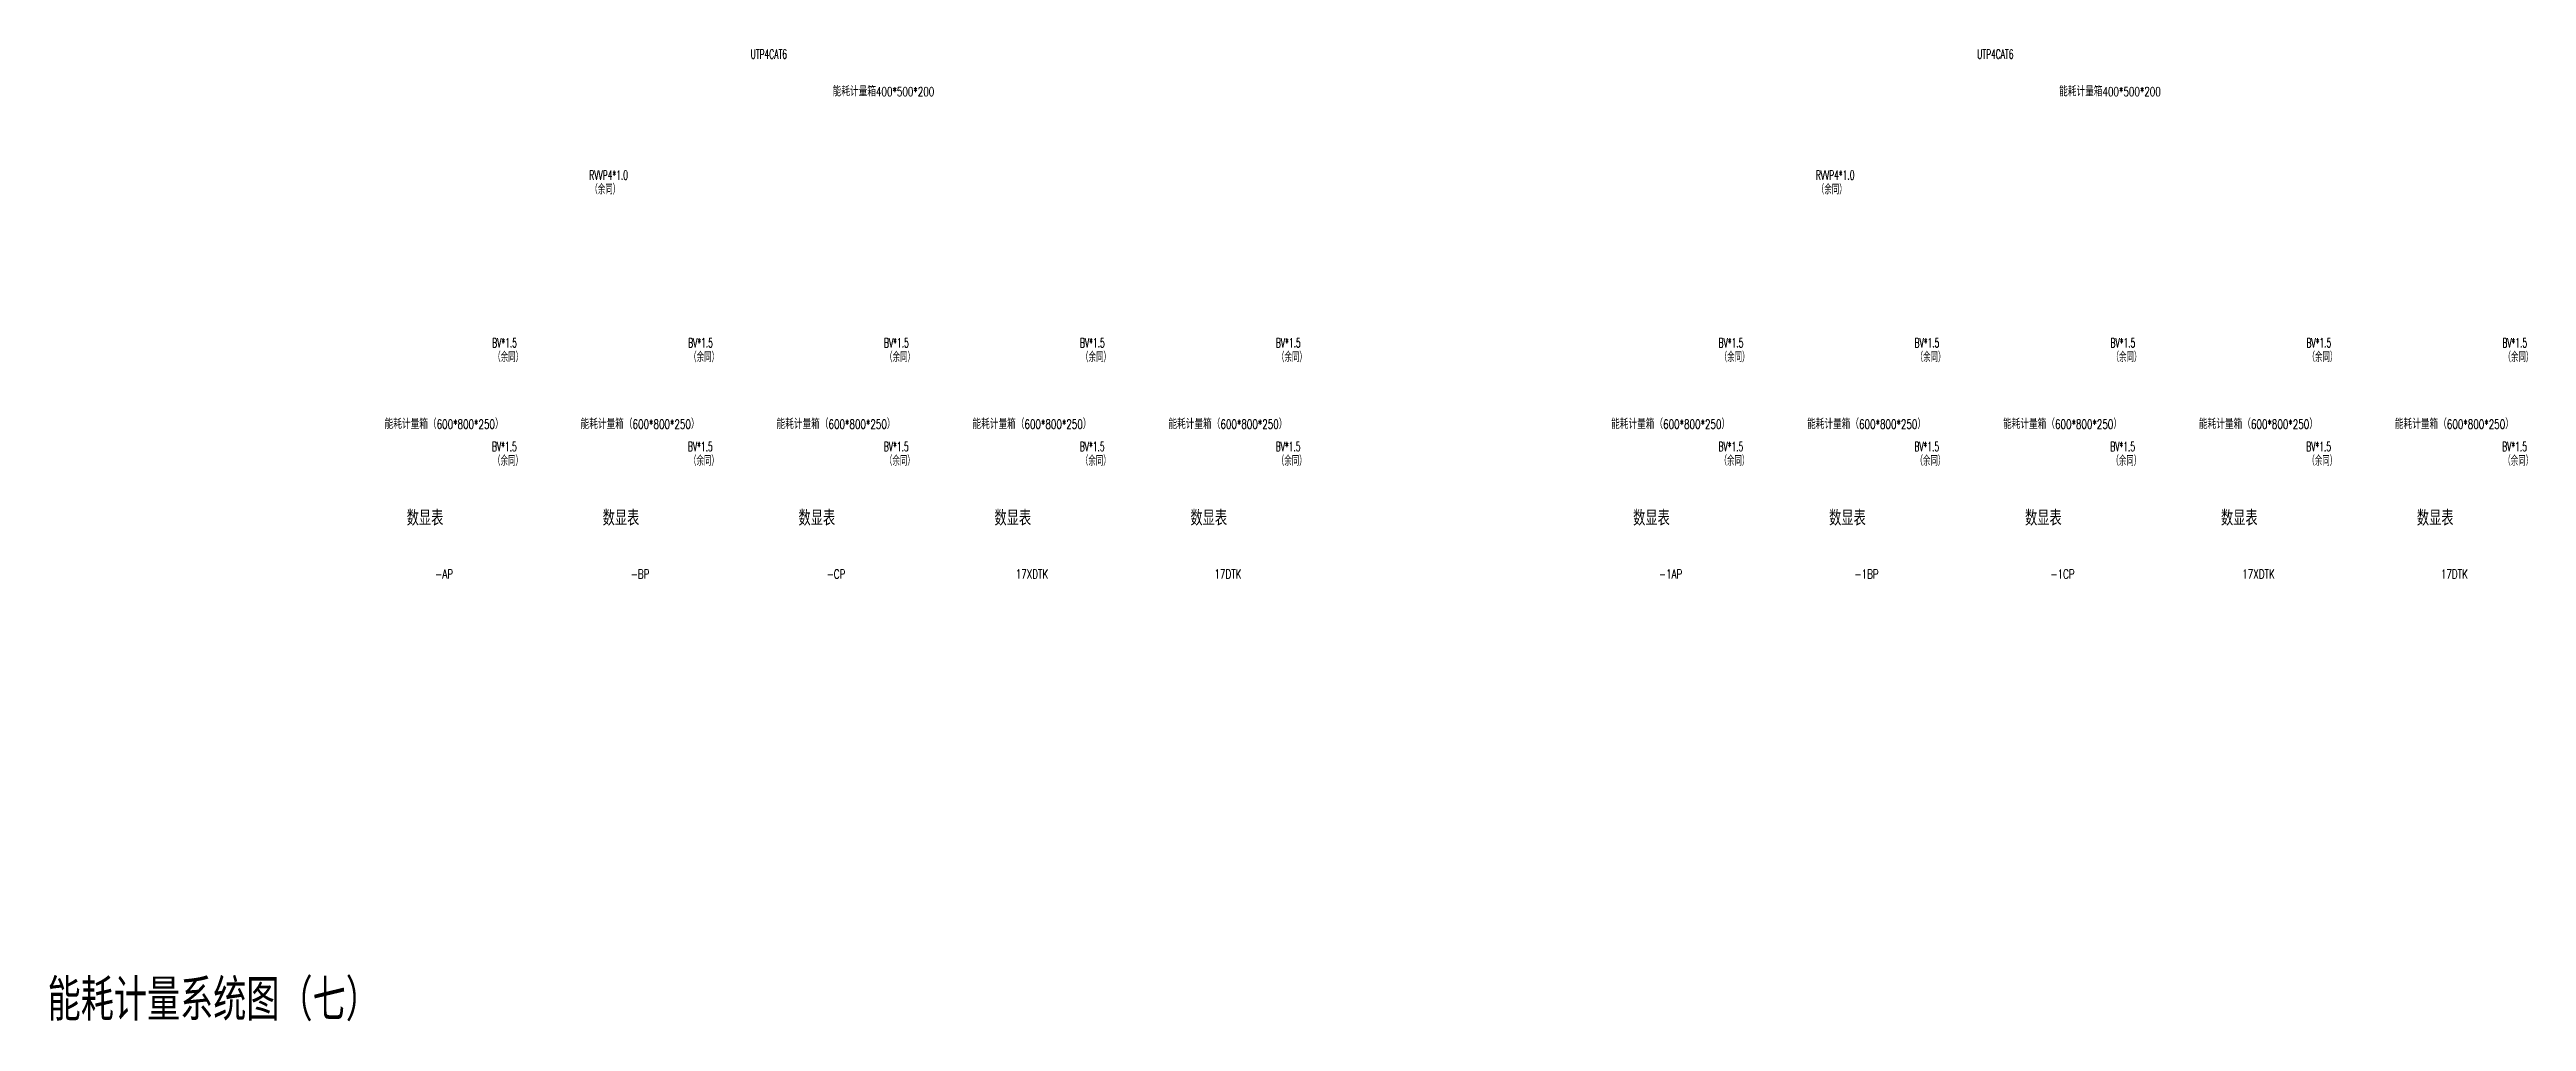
# Model space of a CAD drawing. Extents: x 2114868 to 5528286, y 1846921 to 2016792.
# Drawn here: x 5222848 to 5295761, y 1851450 to 1880060 of the extents above; entities that cross this region are included whole.
import ezdxf
from ezdxf.enums import TextEntityAlignment as Align

# ---------------------------------------------------------------- set-up
doc = ezdxf.new("R2010")
doc.units = 0
doc.header["$LTSCALE"] = 1000
doc.header["$MEASUREMENT"] = 0
doc.layers.add('PUB_TITLE', color=4, linetype='Continuous')
doc.layers.add('电气系统图', color=7, linetype='Continuous')
doc.styles.add('_TEL_DIM', font='SIMPLEX', dxfattribs={"width": 0.8, "height": 3.5, "bigfont": 'HZTXT'})
doc.styles.add('HZTXT', font='SIMPLEX.shx', dxfattribs={"width": 0.8, "height": 2500, "bigfont": 'HZTXT.shx'})

msp = doc.modelspace()

# ---------------------------------------------------------------- texts
at = {"layer": 'PUB_TITLE', "style": 'HZTXT', "width": 0.8}
msp.add_text('能耗计量系统图（七）', height=1218.8, dxfattribs=at).set_placement((5222792, 1851473))
at = {"layer": '电气系统图', "style": '_TEL_DIM', "width": 0.6}
for s, p in [('UTP4CAT6', (5243487, 1879790)), ('UTP4CAT6', (5279591, 1879790)), ('RVVP4*1.0', (5238737, 1876228)), ('（余同）', (5238770, 1875800)), ('RVVP4*1.0', (5274841, 1876228)), ('（余同）', (5274874, 1875800)), ('BV*1.5', (5235878, 1871292)), ('（余同）', (5235912, 1870863)), ('BV*1.5', (5241646, 1871292)), ('（余同）', (5241679, 1870863)), ('BV*1.5', (5247414, 1871292)), ('（余同）', (5247447, 1870863)), ('BV*1.5', (5253182, 1871292)), ('（余同）', (5253215, 1870863)), ('BV*1.5', (5258949, 1871292)), ('（余同）', (5258983, 1870863)), ('BV*1.5', (5271982, 1871292)), ('（余同）', (5272015, 1870863)), ('BV*1.5', (5277750, 1871292)), ('（余同）', (5277783, 1870863)), ('BV*1.5', (5283518, 1871292)), ('（余同）', (5283551, 1870863)), ('BV*1.5', (5289285, 1871292)), ('（余同）', (5289319, 1870863)), ('BV*1.5', (5295053, 1871292)), ('（余同）', (5295087, 1870863)), ('BV*1.5', (5235873, 1868239)), ('（余同）', (5235906, 1867811)), ('BV*1.5', (5241641, 1868239)), ('（余同）', (5241674, 1867811)), ('BV*1.5', (5247408, 1868239)), ('（余同）', (5247442, 1867811)), ('BV*1.5', (5253176, 1868239)), ('（余同）', (5253210, 1867811)), ('BV*1.5', (5258944, 1868239)), ('（余同）', (5258977, 1867811)), ('BV*1.5', (5271977, 1868239)), ('（余同）', (5272010, 1867811)), ('BV*1.5', (5277744, 1868239)), ('（余同）', (5277778, 1867811)), ('BV*1.5', (5283512, 1868239)), ('（余同）', (5283546, 1867811)), ('BV*1.5', (5289280, 1868239)), ('（余同）', (5289314, 1867811)), ('BV*1.5', (5295048, 1868239)), ('（余同）', (5295081, 1867811))]:
    msp.add_text(s, height=270, dxfattribs=at).set_placement(p)
at = {"layer": '电气系统图', "style": '_TEL_DIM', "width": 0.7}
for s, p in [('能耗计量箱400*500*200', (5247397, 1878687)), ('能耗计量箱400*500*200', (5283501, 1878687)), ('能耗计量箱（600*800*250）', (5234464, 1868897)), ('能耗计量箱（600*800*250）', (5240232, 1868897)), ('能耗计量箱（600*800*250）', (5246000, 1868897)), ('能耗计量箱（600*800*250）', (5251768, 1868897)), ('能耗计量箱（600*800*250）', (5257536, 1868897)), ('能耗计量箱（600*800*250）', (5270568, 1868897)), ('能耗计量箱（600*800*250）', (5276336, 1868897)), ('能耗计量箱（600*800*250）', (5282104, 1868897)), ('能耗计量箱（600*800*250）', (5287872, 1868897)), ('能耗计量箱（600*800*250）', (5293639, 1868897))]:
    msp.add_text(s, height=270, dxfattribs=at).set_placement(p, align=Align.CENTER)
at = {"layer": '电气系统图', "color": 3, "style": '_TEL_DIM', "width": 0.8}
for p in [(5233361, 1866044), (5239129, 1866044), (5244896, 1866044), (5250664, 1866044), (5256432, 1866044), (5269465, 1866044), (5275233, 1866044), (5281000, 1866044), (5286768, 1866044), (5292536, 1866044)]:
    msp.add_text('数显表', height=450, dxfattribs=at).set_placement(p)
at = {"layer": '电气系统图', "color": 1, "style": '_TEL_DIM', "width": 0.7}
for s, p in [('-AP', (5234464, 1864485)), ('-BP', (5240232, 1864485)), ('-CP', (5246000, 1864485)), ('17XDTK', (5251768, 1864485)), ('17DTK', (5257536, 1864485)), ('-1AP', (5270568, 1864485)), ('-1BP', (5276336, 1864485)), ('-1CP', (5282104, 1864485)), ('17XDTK', (5287872, 1864485)), ('17DTK', (5293639, 1864485))]:
    msp.add_text(s, height=270, dxfattribs=at).set_placement(p, align=Align.CENTER)

doc.saveas('drawing.dxf')
